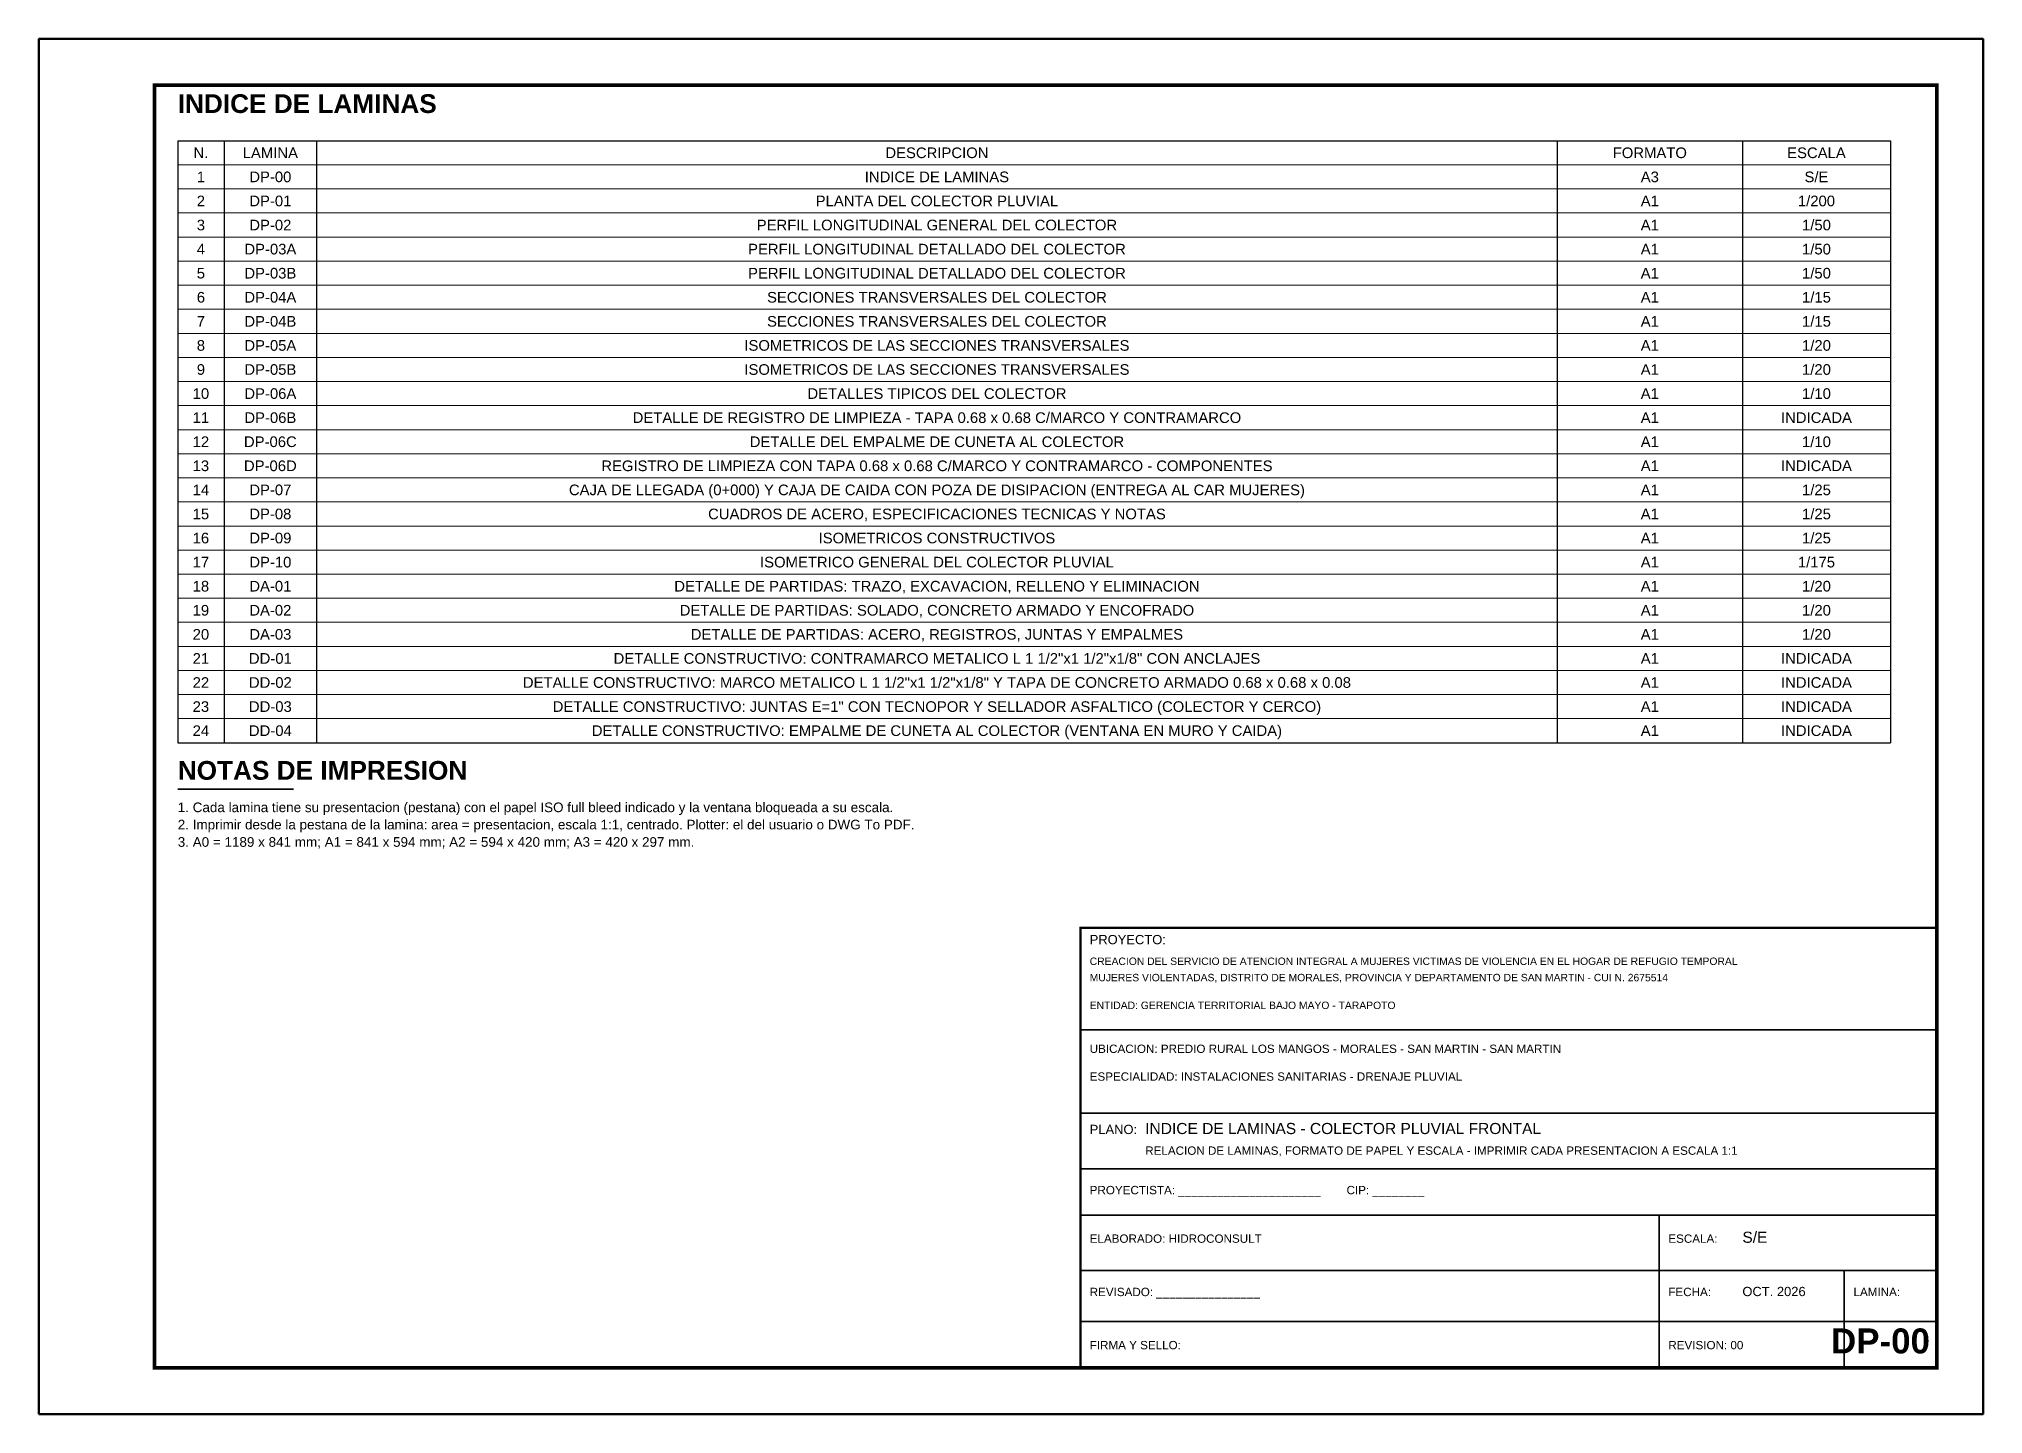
# Model space of a CAD drawing. Header units: metres. Extents: x 349021 to 349543, y 9281040 to 9281959.
# Drawn here: x 349020.98 to 349031.48, y 9281639.79 to 9281647.21 of the extents above; entities that cross this region are included whole.
import ezdxf
from ezdxf.enums import TextEntityAlignment as Align

# ---------------------------------------------------------------- set-up
doc = ezdxf.new("R2010")
doc.units = ezdxf.units.M
doc.header["$LTSCALE"] = 0.25
for name, color, linetype, lineweight in [('GRILLA', 9, 'CONTINUOUS', 13), ('MARCO', 7, 'CONTINUOUS', 50), ('ROTULO', 7, 'CONTINUOUS', 35), ('TITULOS', 160, 'CONTINUOUS', 35)]:
    doc.layers.add(name, color=color, linetype=linetype, lineweight=lineweight)
for name, color, linetype in [('ROTULO-TEXTO', 7, 'CONTINUOUS'), ('TEXTOS', 7, 'CONTINUOUS'), ('TEXTOS-NOTAS', 7, 'CONTINUOUS')]:
    doc.layers.add(name, color=color, linetype=linetype)
doc.styles.get("Standard").update_dxf_attribs({"font": 'arial.ttf'})
doc.styles.add('TITULOS', font='arialbd.ttf')

msp = doc.modelspace()

# ---------------------------------------------------------------- texts
at = {"layer": 'ROTULO-TEXTO'}
for s, height, p in [('PROYECTO:', 0.05, (349026.655, 9281642.327)), ('CREACION DEL SERVICIO DE ATENCION INTEGRAL A MUJERES VICTIMAS DE VIOLENCIA EN EL HOGAR DE REFUGIO TEMPORAL', 0.04, (349026.655, 9281642.215)), ('MUJERES VIOLENTADAS, DISTRITO DE MORALES, PROVINCIA Y DEPARTAMENTO DE SAN MARTIN - CUI N. 2675514', 0.04, (349026.655, 9281642.127)), ('ENTIDAD: GERENCIA TERRITORIAL BAJO MAYO - TARAPOTO', 0.04, (349026.655, 9281641.977)), ('UBICACION: PREDIO RURAL LOS MANGOS - MORALES - SAN MARTIN - SAN MARTIN', 0.045, (349026.655, 9281641.74)), ('ESPECIALIDAD: INSTALACIONES SANITARIAS - DRENAJE PLUVIAL', 0.045, (349026.655, 9281641.59)), ('PLANO:', 0.05, (349026.655, 9281641.302)), ('INDICE DE LAMINAS - COLECTOR PLUVIAL FRONTAL', 0.06, (349026.955, 9281641.302)), ('RELACION DE LAMINAS, FORMATO DE PAPEL Y ESCALA - IMPRIMIR CADA PRESENTACION A ESCALA 1:1', 0.045, (349026.955, 9281641.19)), ('PROYECTISTA: ______________________        CIP: ________', 0.045, (349026.655, 9281640.977)), ('ELABORADO: HIDROCONSULT', 0.045, (349026.655, 9281640.715)), ('ESCALA:', 0.045, (349029.78, 9281640.715)), ('S/E', 0.06, (349030.18, 9281640.715)), ('REVISADO: ________________', 0.045, (349026.655, 9281640.427)), ('FECHA:', 0.045, (349029.78, 9281640.427)), ('OCT. 2026', 0.05, (349030.18, 9281640.427)), ('LAMINA:', 0.045, (349030.78, 9281640.427)), ('FIRMA Y SELLO:', 0.045, (349026.655, 9281640.14)), ('REVISION: 00', 0.045, (349029.78, 9281640.14))]:
    msp.add_text(s, height=height, dxfattribs=at).set_placement(p)
at = {"layer": 'TEXTOS'}
for s, height, p in [('N.', 0.0574, (349021.855, 9281646.6)), ('LAMINA', 0.0574, (349022.23, 9281646.6)), ('DESCRIPCION', 0.05738, (349025.83, 9281646.6)), ('FORMATO', 0.0574, (349029.68, 9281646.6)), ('ESCALA', 0.0574, (349030.58, 9281646.6)), ('1', 0.0574, (349021.855, 9281646.47)), ('DP-00', 0.0574, (349022.23, 9281646.47)), ('INDICE DE LAMINAS', 0.05738, (349025.83, 9281646.47)), ('A3', 0.0574, (349029.68, 9281646.47)), ('S/E', 0.0574, (349030.58, 9281646.47)), ('2', 0.0574, (349021.855, 9281646.34)), ('DP-01', 0.0574, (349022.23, 9281646.34)), ('PLANTA DEL COLECTOR PLUVIAL', 0.05738, (349025.83, 9281646.34)), ('A1', 0.0574, (349029.68, 9281646.34)), ('1/200', 0.0574, (349030.58, 9281646.34)), ('3', 0.0574, (349021.855, 9281646.21)), ('DP-02', 0.0574, (349022.23, 9281646.21)), ('PERFIL LONGITUDINAL GENERAL DEL COLECTOR', 0.05738, (349025.83, 9281646.21)), ('A1', 0.0574, (349029.68, 9281646.21)), ('1/50', 0.0574, (349030.58, 9281646.21)), ('4', 0.0574, (349021.855, 9281646.08)), ('DP-03A', 0.0574, (349022.23, 9281646.08)), ('PERFIL LONGITUDINAL DETALLADO DEL COLECTOR', 0.05738, (349025.83, 9281646.08)), ('A1', 0.0574, (349029.68, 9281646.08)), ('1/50', 0.0574, (349030.58, 9281646.08)), ('5', 0.0574, (349021.855, 9281645.95)), ('DP-03B', 0.0574, (349022.23, 9281645.95)), ('PERFIL LONGITUDINAL DETALLADO DEL COLECTOR', 0.05738, (349025.83, 9281645.95)), ('A1', 0.0574, (349029.68, 9281645.95)), ('1/50', 0.0574, (349030.58, 9281645.95)), ('6', 0.0574, (349021.855, 9281645.82)), ('DP-04A', 0.0574, (349022.23, 9281645.82)), ('SECCIONES TRANSVERSALES DEL COLECTOR', 0.05738, (349025.83, 9281645.82)), ('A1', 0.0574, (349029.68, 9281645.82)), ('1/15', 0.0574, (349030.58, 9281645.82)), ('7', 0.0574, (349021.855, 9281645.69)), ('DP-04B', 0.0574, (349022.23, 9281645.69)), ('SECCIONES TRANSVERSALES DEL COLECTOR', 0.05738, (349025.83, 9281645.69)), ('A1', 0.0574, (349029.68, 9281645.69)), ('1/15', 0.0574, (349030.58, 9281645.69)), ('8', 0.0574, (349021.855, 9281645.56)), ('DP-05A', 0.0574, (349022.23, 9281645.56)), ('ISOMETRICOS DE LAS SECCIONES TRANSVERSALES', 0.05738, (349025.83, 9281645.56)), ('A1', 0.0574, (349029.68, 9281645.56)), ('1/20', 0.0574, (349030.58, 9281645.56)), ('9', 0.0574, (349021.855, 9281645.43)), ('DP-05B', 0.0574, (349022.23, 9281645.43)), ('ISOMETRICOS DE LAS SECCIONES TRANSVERSALES', 0.05738, (349025.83, 9281645.43)), ('A1', 0.0574, (349029.68, 9281645.43)), ('1/20', 0.0574, (349030.58, 9281645.43)), ('10', 0.0574, (349021.855, 9281645.3)), ('DP-06A', 0.0574, (349022.23, 9281645.3)), ('DETALLES TIPICOS DEL COLECTOR', 0.05738, (349025.83, 9281645.3)), ('A1', 0.0574, (349029.68, 9281645.3)), ('1/10', 0.0574, (349030.58, 9281645.3)), ('11', 0.0574, (349021.855, 9281645.17)), ('DP-06B', 0.0574, (349022.23, 9281645.17)), ('DETALLE DE REGISTRO DE LIMPIEZA - TAPA 0.68 x 0.68 C/MARCO Y CONTRAMARCO', 0.05738, (349025.83, 9281645.17)), ('A1', 0.0574, (349029.68, 9281645.17)), ('INDICADA', 0.0574, (349030.58, 9281645.17)), ('12', 0.0574, (349021.855, 9281645.04)), ('DP-06C', 0.0574, (349022.23, 9281645.04)), ('DETALLE DEL EMPALME DE CUNETA AL COLECTOR', 0.05738, (349025.83, 9281645.04)), ('A1', 0.0574, (349029.68, 9281645.04)), ('1/10', 0.0574, (349030.58, 9281645.04)), ('13', 0.0574, (349021.855, 9281644.91)), ('DP-06D', 0.0574, (349022.23, 9281644.91)), ('REGISTRO DE LIMPIEZA CON TAPA 0.68 x 0.68 C/MARCO Y CONTRAMARCO - COMPONENTES', 0.05738, (349025.83, 9281644.91)), ('A1', 0.0574, (349029.68, 9281644.91)), ('INDICADA', 0.0574, (349030.58, 9281644.91)), ('14', 0.0574, (349021.855, 9281644.78)), ('DP-07', 0.0574, (349022.23, 9281644.78)), ('CAJA DE LLEGADA (0+000) Y CAJA DE CAIDA CON POZA DE DISIPACION (ENTREGA AL CAR MUJERES)', 0.05738, (349025.83, 9281644.78)), ('A1', 0.0574, (349029.68, 9281644.78)), ('1/25', 0.0574, (349030.58, 9281644.78)), ('1/25', 0.0574, (349030.58, 9281644.65)), ('15', 0.0574, (349021.855, 9281644.65)), ('DP-08', 0.0574, (349022.23, 9281644.65)), ('CUADROS DE ACERO, ESPECIFICACIONES TECNICAS Y NOTAS', 0.05738, (349025.83, 9281644.65)), ('A1', 0.0574, (349029.68, 9281644.65)), ('16', 0.0574, (349021.855, 9281644.52)), ('DP-09', 0.0574, (349022.23, 9281644.52)), ('ISOMETRICOS CONSTRUCTIVOS', 0.05738, (349025.83, 9281644.52)), ('A1', 0.0574, (349029.68, 9281644.52)), ('1/25', 0.0574, (349030.58, 9281644.52)), ('17', 0.0574, (349021.855, 9281644.39)), ('DP-10', 0.0574, (349022.23, 9281644.39)), ('ISOMETRICO GENERAL DEL COLECTOR PLUVIAL', 0.05738, (349025.83, 9281644.39)), ('A1', 0.0574, (349029.68, 9281644.39)), ('1/175', 0.0574, (349030.58, 9281644.39)), ('18', 0.0574, (349021.855, 9281644.26)), ('DA-01', 0.0574, (349022.23, 9281644.26)), ('DETALLE DE PARTIDAS: TRAZO, EXCAVACION, RELLENO Y ELIMINACION', 0.05738, (349025.83, 9281644.26)), ('A1', 0.0574, (349029.68, 9281644.26)), ('1/20', 0.0574, (349030.58, 9281644.26)), ('19', 0.0574, (349021.855, 9281644.13)), ('DA-02', 0.0574, (349022.23, 9281644.13)), ('DETALLE DE PARTIDAS: SOLADO, CONCRETO ARMADO Y ENCOFRADO', 0.05738, (349025.83, 9281644.13)), ('A1', 0.0574, (349029.68, 9281644.13)), ('1/20', 0.0574, (349030.58, 9281644.13)), ('20', 0.0574, (349021.855, 9281644)), ('DA-03', 0.0574, (349022.23, 9281644)), ('DETALLE DE PARTIDAS: ACERO, REGISTROS, JUNTAS Y EMPALMES', 0.05738, (349025.83, 9281644)), ('A1', 0.0574, (349029.68, 9281644)), ('1/20', 0.0574, (349030.58, 9281644)), ('21', 0.0574, (349021.855, 9281643.87)), ('DD-01', 0.0574, (349022.23, 9281643.87)), ('DETALLE CONSTRUCTIVO: CONTRAMARCO METALICO L 1 1/2"x1 1/2"x1/8" CON ANCLAJES', 0.05738, (349025.83, 9281643.87)), ('A1', 0.0574, (349029.68, 9281643.87)), ('INDICADA', 0.0574, (349030.58, 9281643.87)), ('22', 0.0574, (349021.855, 9281643.74)), ('DD-02', 0.0574, (349022.23, 9281643.74)), ('DETALLE CONSTRUCTIVO: MARCO METALICO L 1 1/2"x1 1/2"x1/8" Y TAPA DE CONCRETO ARMADO 0.68 x 0.68 x 0.08', 0.057375, (349025.83, 9281643.74)), ('A1', 0.0574, (349029.68, 9281643.74)), ('INDICADA', 0.0574, (349030.58, 9281643.74)), ('23', 0.0574, (349021.855, 9281643.61)), ('DD-03', 0.0574, (349022.23, 9281643.61)), ('DETALLE CONSTRUCTIVO: JUNTAS E=1" CON TECNOPOR Y SELLADOR ASFALTICO (COLECTOR Y CERCO)', 0.05738, (349025.83, 9281643.61)), ('A1', 0.0574, (349029.68, 9281643.61)), ('INDICADA', 0.0574, (349030.58, 9281643.61)), ('24', 0.0574, (349021.855, 9281643.48)), ('DD-04', 0.0574, (349022.23, 9281643.48)), ('DETALLE CONSTRUCTIVO: EMPALME DE CUNETA AL COLECTOR (VENTANA EN MURO Y CAIDA)', 0.05738, (349025.83, 9281643.48)), ('A1', 0.0574, (349029.68, 9281643.48)), ('INDICADA', 0.0574, (349030.58, 9281643.48))]:
    msp.add_text(s, height=height, dxfattribs=at).set_placement(p, align=Align.MIDDLE_CENTER)
at = {"layer": 'TEXTOS-NOTAS'}
for s, p in [('2. Imprimir desde la pestana de la lamina: area = presentacion, escala 1:1, centrado. Plotter: el del usuario o DWG To PDF.', (349021.73, 9281642.947)), ('1. Cada lamina tiene su presentacion (pestana) con el papel ISO full bleed indicado y la ventana bloqueada a su escala.', (349021.73, 9281643.04)), ('3. A0 = 1189 x 841 mm; A1 = 841 x 594 mm; A2 = 594 x 420 mm; A3 = 420 x 297 mm.', (349021.73, 9281642.853))]:
    msp.add_text(s, height=0.052, dxfattribs=at).set_placement(p)
at = {"layer": 'TITULOS', "style": 'TITULOS'}
for s, p in [('INDICE DE LAMINAS', (349021.73, 9281646.815)), ('NOTAS DE IMPRESION', (349021.73, 9281643.215))]:
    msp.add_text(s, height=0.10125, dxfattribs=at).set_placement(p)
msp.add_text('DP-00', height=0.135, dxfattribs=at).set_placement((349031.193, 9281640.077), align=Align.BOTTOM_RIGHT)

# ---------------------------------------------------------------- linework, layer by layer
at = {"layer": 'GRILLA'}
for p, q in [((349021.73, 9281646.535), (349030.98, 9281646.535)), ((349021.73, 9281646.405), (349030.98, 9281646.405)), ((349021.73, 9281646.275), (349030.98, 9281646.275)), ((349021.73, 9281646.145), (349030.98, 9281646.145)), ((349021.73, 9281646.015), (349030.98, 9281646.015)), ((349021.73, 9281645.885), (349030.98, 9281645.885)), ((349021.73, 9281645.755), (349030.98, 9281645.755)), ((349021.73, 9281645.625), (349030.98, 9281645.625)), ((349021.73, 9281645.495), (349030.98, 9281645.495)), ((349021.73, 9281645.365), (349030.98, 9281645.365)), ((349021.73, 9281645.235), (349030.98, 9281645.235)), ((349021.73, 9281645.105), (349030.98, 9281645.105)), ((349021.73, 9281644.975), (349030.98, 9281644.975)), ((349021.73, 9281644.845), (349030.98, 9281644.845)), ((349021.73, 9281644.715), (349030.98, 9281644.715)), ((349021.73, 9281644.585), (349030.98, 9281644.585)), ((349021.73, 9281644.455), (349030.98, 9281644.455)), ((349021.73, 9281644.325), (349030.98, 9281644.325)), ((349021.73, 9281644.195), (349030.98, 9281644.195)), ((349021.73, 9281644.065), (349030.98, 9281644.065)), ((349021.73, 9281643.935), (349030.98, 9281643.935)), ((349021.73, 9281643.805), (349030.98, 9281643.805)), ((349021.73, 9281643.675), (349030.98, 9281643.675)), ((349021.73, 9281643.545), (349030.98, 9281643.545))]:
    msp.add_line(p, q, dxfattribs=at)
at = {"layer": 'MARCO'}
msp.add_lwpolyline([(349020.98, 9281639.79), (349031.48, 9281639.79), (349031.48, 9281647.215), (349020.98, 9281647.215)], close=True, dxfattribs=at)
at = {"layer": 'MARCO', "const_width": 0.02}
msp.add_lwpolyline([(349021.605, 9281640.04), (349031.23, 9281640.04), (349031.23, 9281646.965), (349021.605, 9281646.965)], close=True, dxfattribs=at)
at = {"layer": 'ROTULO'}
for p, q in [((349026.605, 9281641.865), (349031.23, 9281641.865)), ((349026.605, 9281641.415), (349031.23, 9281641.415)), ((349026.605, 9281641.115), (349031.23, 9281641.115)), ((349026.605, 9281640.865), (349031.23, 9281640.865)), ((349029.73, 9281640.865), (349029.73, 9281640.04)), ((349026.605, 9281640.565), (349031.23, 9281640.565)), ((349030.73, 9281640.565), (349030.73, 9281640.04)), ((349026.605, 9281640.29), (349031.23, 9281640.29))]:
    msp.add_line(p, q, dxfattribs=at)
at = {"layer": 'ROTULO', "const_width": 0.0125}
msp.add_lwpolyline([(349026.605, 9281640.04), (349031.23, 9281640.04), (349031.23, 9281642.415), (349026.605, 9281642.415)], close=True, dxfattribs=at)
at = {"layer": 'TEXTOS'}
for p, q in [((349021.73, 9281646.665), (349030.98, 9281646.665)), ((349021.73, 9281646.665), (349021.73, 9281643.415)), ((349021.98, 9281646.665), (349021.98, 9281643.415)), ((349022.48, 9281646.665), (349022.48, 9281643.415)), ((349029.18, 9281646.665), (349029.18, 9281643.415)), ((349030.18, 9281646.665), (349030.18, 9281643.415)), ((349030.98, 9281646.665), (349030.98, 9281643.415)), ((349021.73, 9281643.415), (349030.98, 9281643.415))]:
    msp.add_line(p, q, dxfattribs=at)
at = {"layer": 'TITULOS'}
msp.add_line((349021.73, 9281643.165), (349022.355, 9281643.165), dxfattribs=at)

msp.set_redraw_order([(e.dxf.handle, doc.entitydb.next_handle()) for e in msp.query("TEXT MTEXT ATTDEF DIMENSION ARC_DIMENSION")])  # texts and dimensions are drawn at this point

doc.saveas('drawing.dxf')
